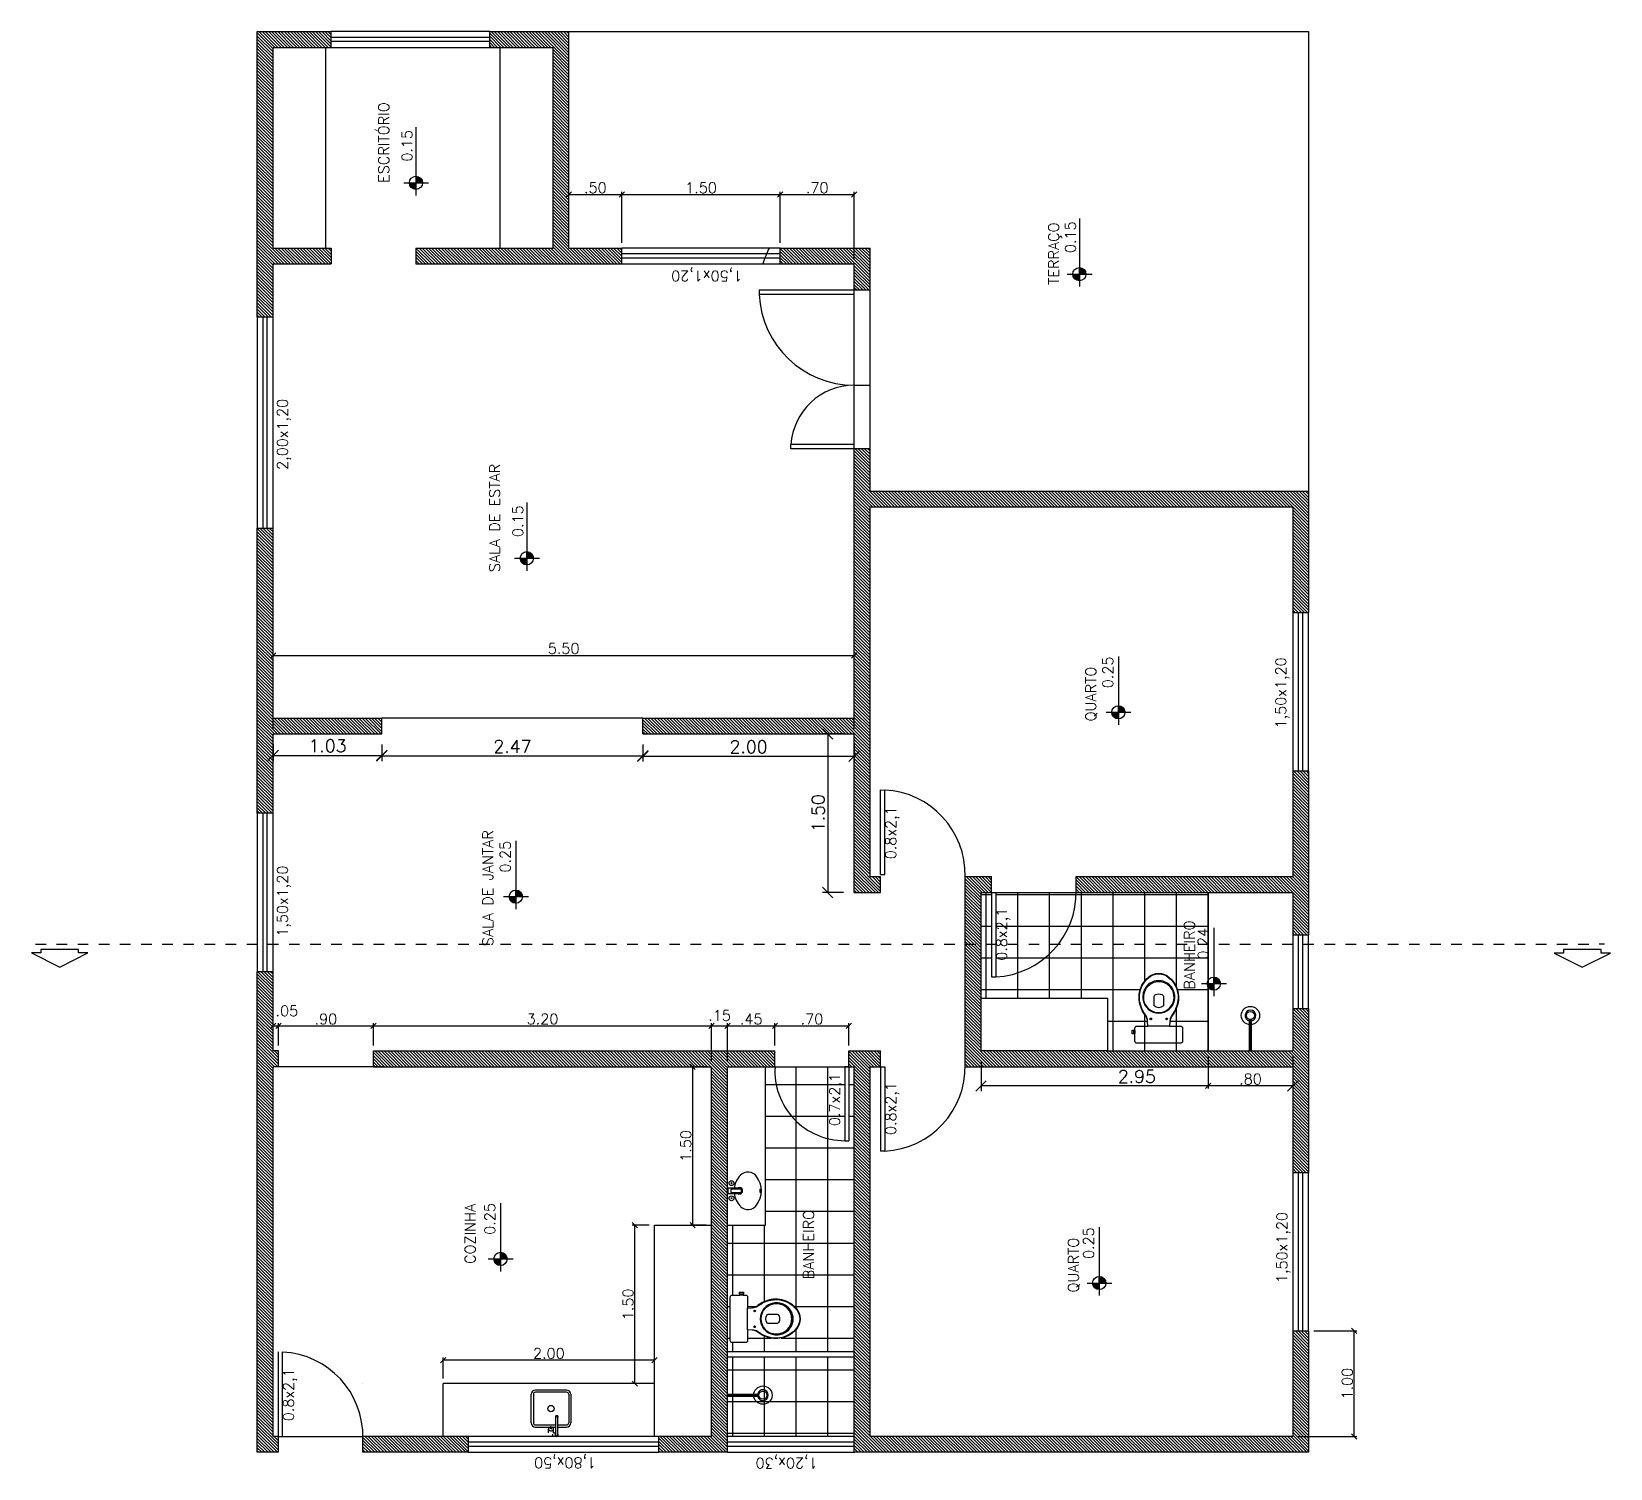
# Model space of a CAD drawing. Header units: metres. Extents: x 433 to 682, y 535 to 584.
# Drawn here: x 483.07 to 498.02, y 536.84 to 550.44 of the extents above; entities that cross this region are included whole.
import ezdxf

# ---------------------------------------------------------------- set-up
doc = ezdxf.new("R2010")
doc.units = ezdxf.units.M
doc.linetypes.add('ACAD_ISO02W100', pattern=[15, 12, -3])
doc.linetypes.add('DIVIDE', pattern=[1.25, 0.5, -0.25, 0, -0.25, 0, -0.25])
for name, color, linetype in [('ARQ-COTAS', 30, 'Continuous'), ('ARQ-ESQ-01', 1, 'ACAD_ISO02W100'), ('ARQ-ESQ-02', 2, 'Continuous'), ('ARQ-LINHACORTE', 3, 'DIVIDE'), ('ARQ-NIVEL', 1, 'Continuous'), ('ARQ-PECAS_SANITARIAS', 7, 'Continuous'), ('ARQ-PISO', 8, 'Continuous'), ('ARQ-TEXTO2', 2, 'Continuous'), ('ARQ-TEXTO3', 3, 'Continuous'), ('ARQ_ALVENARIA', 4, 'Continuous')]:
    doc.layers.add(name, color=color, linetype=linetype)
doc.styles.add('ROMANS', font='romans.shx')
doc.dimstyles.new('1-100', dxfattribs={"dimtxt": 0.12, "dimasz": 0.1, "dimexe": 0.05, "dimexo": 0.1, "dimgap": 0.03, "dimtad": 1, "dimzin": 5, "dimdsep": 46, "dimtxsty": 'ROMANS', "dimblk": 'OBLIQUE', "dimcen": 0, "dimclrd": 256, "dimclre": 256, "dimclrt": 2, "dimadec": 0, "dimazin": 0, "dimtfac": 1, "dimtofl": 0, "dimtmove": 2, "dimatfit": 3, "dimfxl": 0.04, "dimtolj": 1, "dimtzin": 1, "dimarcsym": 0})
doc.dimstyles.new('1-50', dxfattribs={"dimscale": 0.5, "dimtxt": 0.2, "dimasz": 0.1, "dimexe": 0.05, "dimexo": 0.1, "dimgap": 0.03, "dimtad": 1, "dimzin": 5, "dimdsep": 46, "dimtxsty": 'ROMANS', "dimblk": 'OBLIQUE', "dimcen": 0, "dimclrd": 256, "dimclre": 256, "dimclrt": 2, "dimadec": 0, "dimazin": 0, "dimtfac": 1, "dimtofl": 0, "dimtmove": 2, "dimatfit": 3, "dimfxl": 0.04, "dimtolj": 1, "dimtzin": 1, "dimarcsym": 0})
pattern_1 = [(135, (1067.208458, 24.169106), (-0.0148492424, -0.0148492424), [])]
pattern_2 = [(90, (1067.20846, 24.1691), (-0.3, 9e-17), []), (180, (1067.20846, 24.1691), (-1e-16, -0.3), [])]

msp = doc.modelspace()

# ---------------------------------------------------------------- texts
at = {"layer": 'ARQ-NIVEL', "color": 2, "char_height": 0.1, "attachment_point": 9, "rotation": 90, "style": 'ROMANS'}
for s, insert in [('0.15', (486.676, 549.506)), ('0.15', (492.955, 548.641)), ('0.15', (487.725, 545.952)), ('0.25', (493.309, 544.521)), ('0.25', (487.606, 542.776)), ('0.24', (494.211, 541.952)), ('0.25', (487.46, 539.347)), ('0.25', (493.127, 539.118))]:
    msp.add_mtext(s, dxfattribs=dict(at, insert=insert))
at = {"layer": 'ARQ-TEXTO2', "char_height": 0.1, "width": 0.96563, "attachment_point": 7, "style": 'ROMANS'}
for s, insert, rotation in [('1,50x1,20', (489.8, 548.204), 180), ('2,00x1,20', (485.528, 546.288), 90), ('1,50x1,20', (494.977, 543.841), 90), ('1,50x1,20', (485.528, 541.869), 90), ('1,50x1,20', (494.987, 538.59), 90), ('1,80x,50', (488.417, 536.969), 180), ('1,20x,30', (490.513, 536.966), 180)]:
    msp.add_mtext(s, dxfattribs=dict(at, insert=insert, rotation=rotation))
at = {"layer": 'ARQ-TEXTO2', "char_height": 0.1, "rotation": 90, "style": 'ROMANS'}
for s, insert, attachment_point in [('0.8x2,1', (491.285, 542.602), 7), ('0.8x2,1', (492.335, 542.143), 9), ('0.7x2,1', (490.754, 540.578), 9), ('0.8x2,1', (491.285, 540.493), 9), ('0.8x2,1', (485.585, 537.282), 7)]:
    msp.add_mtext(s, dxfattribs=dict(at, insert=insert, attachment_point=attachment_point))
at = {"layer": 'ARQ-TEXTO3', "char_height": 0.1, "attachment_point": 5, "rotation": 90, "style": 'ROMANS'}
for s, insert in [('ESCRITÓRIO', (486.406, 549.387)), ('TERRAÇO', (492.761, 548.335)), ('SALA DE ESTAR', (487.456, 545.833)), ('QUARTO', (493.103, 544.166)), ('SALA DE JANTAR', (487.391, 542.329)), ('BANHEIRO', (494.031, 541.695)), ('COZINHA', (487.224, 539.056)), ('BANHEIRO', (490.427, 538.954)), ('QUARTO', (492.938, 538.76))]:
    msp.add_mtext(s, dxfattribs=dict(at, insert=insert))

# ---------------------------------------------------------------- blocks, each defined once
blk = doc.blocks.new('nivel planta')
at = {"layer": 'ARQ-NIVEL', "color": 1}
for p, q in [((0, 0), (-0.969, 0)), ((-0.884, 0.007), (-0.791, 0.007)), ((-0.883, 0.015), (-0.791, 0.015)), ((-0.882, 0.023), (-0.791, 0.023)), ((-0.88, 0.03), (-0.791, 0.03)), ((-0.876, 0.038), (-0.791, 0.038)), ((-0.873, 0.046), (-0.791, 0.046)), ((-0.868, 0.054), (-0.791, 0.054)), ((-0.861, 0.062), (-0.791, 0.062)), ((-0.854, 0.069), (-0.791, 0.069)), ((-0.844, 0.077), (-0.791, 0.077)), ((-0.83, 0.085), (-0.791, 0.085)), ((-0.791, 0.174), (-0.791, -0.179)), ((-0.791, -0.001), (-0.697, -0.001)), ((-0.791, -0.009), (-0.698, -0.009)), ((-0.791, -0.016), (-0.699, -0.016)), ((-0.791, -0.024), (-0.7, -0.024)), ((-0.791, -0.032), (-0.703, -0.032)), ((-0.791, -0.04), (-0.706, -0.04)), ((-0.791, -0.048), (-0.71, -0.048)), ((-0.791, -0.056), (-0.715, -0.056)), ((-0.791, -0.063), (-0.722, -0.063)), ((-0.791, -0.071), (-0.73, -0.071)), ((-0.791, -0.079), (-0.74, -0.079)), ((-0.791, -0.087), (-0.755, -0.087))]:
    blk.add_line(p, q, dxfattribs=at)
blk.add_circle((-0.791, 0), 0.0937, dxfattribs=at)
blk = doc.blocks.new('_Oblique')
at = {"color": 0, "linetype": 'ByBlock', "lineweight": -2}
blk.add_line((-0.5, -0.5), (0.5, 0.5), dxfattribs=at)
blk = doc.blocks.new('*D192')
at = {"layer": 'ARQ-COTAS', "lineweight": -2, "transparency": 16777216}
for p, q in [((485.359, 543.688), (485.359, 543.536)), ((486.389, 543.688), (486.389, 543.536)), ((485.359, 543.586), (486.389, 543.586))]:
    blk.add_line(p, q, dxfattribs=at)
at = {"layer": 'DEFPOINTS', "color": 0, "transparency": 16777216}
for p in [(485.359, 543.788), (486.389, 543.788), (486.389, 543.586)]:
    blk.add_point(p, dxfattribs=at)
at = {"layer": 'ARQ-COTAS', "lineweight": -2, "transparency": 16777216, "xscale": 0.1, "yscale": 0.1, "zscale": 0.1, "rotation": 180}
blk.add_blockref('_Oblique', (485.359, 543.586), dxfattribs=at)
at = {"layer": 'ARQ-COTAS', "lineweight": -2, "transparency": 16777216, "xscale": 0.1, "yscale": 0.1, "zscale": 0.1}
blk.add_blockref('_Oblique', (486.389, 543.586), dxfattribs=at)
at = {"layer": 'ARQ-COTAS', "color": 2, "transparency": 16777216, "insert": (485.874, 543.676), "char_height": 0.12, "attachment_point": 5, "style": 'ROMANS'}
blk.add_mtext('\\A1;1.03', dxfattribs=at)
blk = doc.blocks.new('*D193')
at = {"layer": 'ARQ-COTAS', "lineweight": -2, "transparency": 16777216}
for p, q in [((486.389, 543.688), (486.389, 543.531)), ((488.859, 543.688), (488.859, 543.531)), ((486.389, 543.581), (488.859, 543.581))]:
    blk.add_line(p, q, dxfattribs=at)
at = {"layer": 'DEFPOINTS', "color": 0, "transparency": 16777216}
for p in [(486.389, 543.788), (488.859, 543.788), (488.859, 543.581)]:
    blk.add_point(p, dxfattribs=at)
at = {"layer": 'ARQ-COTAS', "lineweight": -2, "transparency": 16777216, "xscale": 0.1, "yscale": 0.1, "zscale": 0.1, "rotation": 180}
blk.add_blockref('_Oblique', (486.389, 543.581), dxfattribs=at)
at = {"layer": 'ARQ-COTAS', "lineweight": -2, "transparency": 16777216, "xscale": 0.1, "yscale": 0.1, "zscale": 0.1}
blk.add_blockref('_Oblique', (488.859, 543.581), dxfattribs=at)
at = {"layer": 'ARQ-COTAS', "color": 2, "transparency": 16777216, "insert": (487.624, 543.671), "char_height": 0.12, "attachment_point": 5, "style": 'ROMANS'}
blk.add_mtext('\\A1;2.47', dxfattribs=at)
blk = doc.blocks.new('*D194')
at = {"layer": 'ARQ-COTAS', "lineweight": -2, "transparency": 16777216}
for p, q in [((488.859, 543.688), (488.859, 543.527)), ((490.859, 543.688), (490.859, 543.527)), ((488.859, 543.577), (490.859, 543.577))]:
    blk.add_line(p, q, dxfattribs=at)
at = {"layer": 'DEFPOINTS', "color": 0, "transparency": 16777216}
for p in [(488.859, 543.788), (490.859, 543.788), (490.859, 543.577)]:
    blk.add_point(p, dxfattribs=at)
at = {"layer": 'ARQ-COTAS', "lineweight": -2, "transparency": 16777216, "xscale": 0.1, "yscale": 0.1, "zscale": 0.1, "rotation": 180}
blk.add_blockref('_Oblique', (488.859, 543.577), dxfattribs=at)
at = {"layer": 'ARQ-COTAS', "lineweight": -2, "transparency": 16777216, "xscale": 0.1, "yscale": 0.1, "zscale": 0.1}
blk.add_blockref('_Oblique', (490.859, 543.577), dxfattribs=at)
at = {"layer": 'ARQ-COTAS', "color": 2, "transparency": 16777216, "insert": (489.859, 543.667), "char_height": 0.12, "attachment_point": 5, "style": 'ROMANS'}
blk.add_mtext('\\A1;2.00', dxfattribs=at)
blk = doc.blocks.new('*D195')
at = {"layer": 'ARQ-COTAS', "lineweight": -2, "transparency": 16777216}
for p, q in [((490.759, 543.788), (490.558, 543.788)), ((490.608, 543.788), (490.608, 542.288)), ((490.759, 542.288), (490.558, 542.288))]:
    blk.add_line(p, q, dxfattribs=at)
at = {"layer": 'DEFPOINTS', "color": 0, "transparency": 16777216}
for p in [(490.859, 543.788), (490.608, 542.288), (490.859, 542.288)]:
    blk.add_point(p, dxfattribs=at)
at = {"layer": 'ARQ-COTAS', "lineweight": -2, "transparency": 16777216, "xscale": 0.1, "yscale": 0.1, "zscale": 0.1}
for p, rotation in [((490.608, 543.788), 90), ((490.608, 542.288), 270)]:
    blk.add_blockref('_Oblique', p, dxfattribs=dict(at, rotation=rotation))
at = {"layer": 'ARQ-COTAS', "color": 2, "transparency": 16777216, "insert": (490.518, 543.038), "char_height": 0.12, "attachment_point": 5, "rotation": 90, "style": 'ROMANS'}
blk.add_mtext('\\A1;1.50', dxfattribs=at)
blk = doc.blocks.new('*D196')
at = {"layer": 'ARQ-PISO', "lineweight": -2, "transparency": 16777216}
for p, q in [((492.059, 540.688), (492.059, 540.406)), ((495.009, 540.688), (495.009, 540.406)), ((495.009, 540.456), (492.059, 540.456))]:
    blk.add_line(p, q, dxfattribs=at)
at = {"layer": 'DEFPOINTS', "color": 0, "transparency": 16777216}
for p in [(492.059, 540.788), (495.009, 540.788), (492.059, 540.456)]:
    blk.add_point(p, dxfattribs=at)
at = {"layer": 'ARQ-PISO', "lineweight": -2, "transparency": 16777216, "xscale": 0.1, "yscale": 0.1, "zscale": 0.1, "rotation": 180}
blk.add_blockref('_Oblique', (492.059, 540.456), dxfattribs=at)
at = {"layer": 'ARQ-PISO', "lineweight": -2, "transparency": 16777216, "xscale": 0.1, "yscale": 0.1, "zscale": 0.1}
blk.add_blockref('_Oblique', (495.009, 540.456), dxfattribs=at)
at = {"layer": 'ARQ-PISO', "color": 2, "transparency": 16777216, "insert": (493.534, 540.546), "char_height": 0.12, "attachment_point": 5, "style": 'ROMANS'}
blk.add_mtext('\\A1;2.95', dxfattribs=at)
blk = doc.blocks.new('*D197')
at = {"layer": 'ARQ-COTAS', "lineweight": -2, "transparency": 16777216}
for p, q in [((495.209, 538.138), (495.615, 538.138)), ((495.59, 537.138), (495.59, 538.138)), ((495.059, 537.138), (495.615, 537.138))]:
    blk.add_line(p, q, dxfattribs=at)
at = {"layer": 'DEFPOINTS', "color": 0, "transparency": 16777216}
for p in [(495.159, 538.138), (495.59, 538.138), (495.009, 537.138)]:
    blk.add_point(p, dxfattribs=at)
at = {"layer": 'ARQ-COTAS', "lineweight": -2, "transparency": 16777216, "xscale": 0.05, "yscale": 0.05, "zscale": 0.05}
for p, rotation in [((495.59, 538.138), 90), ((495.59, 537.138), 270)]:
    blk.add_blockref('_Oblique', p, dxfattribs=dict(at, rotation=rotation))
at = {"layer": 'ARQ-COTAS', "color": 2, "transparency": 16777216, "insert": (495.525, 537.638), "char_height": 0.1, "attachment_point": 5, "rotation": 90, "style": 'ROMANS'}
blk.add_mtext('\\A1;1.00', dxfattribs=at)
blk = doc.blocks.new('*D198')
at = {"layer": 'ARQ-COTAS', "lineweight": -2, "transparency": 16777216}
for p, q in [((488.159, 548.438), (488.159, 548.919)), ((488.159, 548.894), (488.659, 548.894)), ((488.659, 548.438), (488.659, 548.919))]:
    blk.add_line(p, q, dxfattribs=at)
at = {"layer": 'DEFPOINTS', "color": 0, "transparency": 16777216}
for p in [(488.659, 548.894), (488.159, 548.388), (488.659, 548.388)]:
    blk.add_point(p, dxfattribs=at)
at = {"layer": 'ARQ-COTAS', "lineweight": -2, "transparency": 16777216, "xscale": 0.05, "yscale": 0.05, "zscale": 0.05, "rotation": 180}
blk.add_blockref('_Oblique', (488.159, 548.894), dxfattribs=at)
at = {"layer": 'ARQ-COTAS', "lineweight": -2, "transparency": 16777216, "xscale": 0.05, "yscale": 0.05, "zscale": 0.05}
blk.add_blockref('_Oblique', (488.659, 548.894), dxfattribs=at)
at = {"layer": 'ARQ-COTAS', "color": 2, "transparency": 16777216, "insert": (488.409, 548.959), "char_height": 0.1, "attachment_point": 5, "style": 'ROMANS'}
blk.add_mtext('\\A1;.50', dxfattribs=at)
blk = doc.blocks.new('*D199')
at = {"layer": 'ARQ-COTAS', "lineweight": -2, "transparency": 16777216}
for p, q in [((488.659, 548.438), (488.659, 548.919)), ((488.659, 548.894), (490.159, 548.894)), ((490.159, 548.438), (490.159, 548.919))]:
    blk.add_line(p, q, dxfattribs=at)
at = {"layer": 'DEFPOINTS', "color": 0, "transparency": 16777216}
for p in [(490.159, 548.894), (488.659, 548.388), (490.159, 548.388)]:
    blk.add_point(p, dxfattribs=at)
at = {"layer": 'ARQ-COTAS', "lineweight": -2, "transparency": 16777216, "xscale": 0.05, "yscale": 0.05, "zscale": 0.05, "rotation": 180}
blk.add_blockref('_Oblique', (488.659, 548.894), dxfattribs=at)
at = {"layer": 'ARQ-COTAS', "lineweight": -2, "transparency": 16777216, "xscale": 0.05, "yscale": 0.05, "zscale": 0.05}
blk.add_blockref('_Oblique', (490.159, 548.894), dxfattribs=at)
at = {"layer": 'ARQ-COTAS', "color": 2, "transparency": 16777216, "insert": (489.409, 548.959), "char_height": 0.1, "attachment_point": 5, "style": 'ROMANS'}
blk.add_mtext('\\A1;1.50', dxfattribs=at)
blk = doc.blocks.new('*D200')
at = {"layer": 'ARQ-COTAS', "lineweight": -2, "transparency": 16777216}
for p, q in [((490.159, 548.438), (490.159, 548.919)), ((490.159, 548.894), (490.859, 548.894)), ((490.859, 548.288), (490.859, 548.919))]:
    blk.add_line(p, q, dxfattribs=at)
at = {"layer": 'DEFPOINTS', "color": 0, "transparency": 16777216}
for p in [(490.859, 548.894), (490.159, 548.388), (490.859, 548.238)]:
    blk.add_point(p, dxfattribs=at)
at = {"layer": 'ARQ-COTAS', "lineweight": -2, "transparency": 16777216, "xscale": 0.05, "yscale": 0.05, "zscale": 0.05, "rotation": 180}
blk.add_blockref('_Oblique', (490.159, 548.894), dxfattribs=at)
at = {"layer": 'ARQ-COTAS', "lineweight": -2, "transparency": 16777216, "xscale": 0.05, "yscale": 0.05, "zscale": 0.05}
blk.add_blockref('_Oblique', (490.859, 548.894), dxfattribs=at)
at = {"layer": 'ARQ-COTAS', "color": 2, "transparency": 16777216, "insert": (490.509, 548.959), "char_height": 0.1, "attachment_point": 5, "style": 'ROMANS'}
blk.add_mtext('\\A1;.70', dxfattribs=at)
blk = doc.blocks.new('*D201')
at = {"layer": 'ARQ-COTAS', "lineweight": -2, "transparency": 16777216}
for p, q in [((485.359, 540.838), (485.359, 541.05)), ((485.359, 541.025), (485.409, 541.025)), ((485.409, 540.838), (485.409, 541.05))]:
    blk.add_line(p, q, dxfattribs=at)
at = {"layer": 'DEFPOINTS', "color": 0, "transparency": 16777216}
for p in [(485.409, 541.025), (485.359, 540.788), (485.409, 540.788)]:
    blk.add_point(p, dxfattribs=at)
at = {"layer": 'ARQ-COTAS', "lineweight": -2, "transparency": 16777216, "xscale": 0.05, "yscale": 0.05, "zscale": 0.05, "rotation": 180}
blk.add_blockref('_Oblique', (485.359, 541.025), dxfattribs=at)
at = {"layer": 'ARQ-COTAS', "lineweight": -2, "transparency": 16777216, "xscale": 0.05, "yscale": 0.05, "zscale": 0.05}
blk.add_blockref('_Oblique', (485.409, 541.025), dxfattribs=at)
at = {"layer": 'ARQ-COTAS', "color": 2, "transparency": 16777216, "insert": (485.489, 541.167), "char_height": 0.1, "attachment_point": 5, "style": 'ROMANS'}
blk.add_mtext('\\A1;.05', dxfattribs=at)
blk = doc.blocks.new('*D202')
at = {"layer": 'ARQ-COTAS', "lineweight": -2, "transparency": 16777216}
for p, q in [((485.409, 540.838), (485.409, 541.05)), ((485.409, 541.025), (486.309, 541.025)), ((486.309, 540.838), (486.309, 541.05))]:
    blk.add_line(p, q, dxfattribs=at)
at = {"layer": 'DEFPOINTS', "color": 0, "transparency": 16777216}
for p in [(486.309, 541.025), (485.409, 540.788), (486.309, 540.788)]:
    blk.add_point(p, dxfattribs=at)
at = {"layer": 'ARQ-COTAS', "lineweight": -2, "transparency": 16777216, "xscale": 0.05, "yscale": 0.05, "zscale": 0.05, "rotation": 180}
blk.add_blockref('_Oblique', (485.409, 541.025), dxfattribs=at)
at = {"layer": 'ARQ-COTAS', "lineweight": -2, "transparency": 16777216, "xscale": 0.05, "yscale": 0.05, "zscale": 0.05}
blk.add_blockref('_Oblique', (486.309, 541.025), dxfattribs=at)
at = {"layer": 'ARQ-COTAS', "color": 2, "transparency": 16777216, "insert": (485.859, 541.09), "char_height": 0.1, "attachment_point": 5, "style": 'ROMANS'}
blk.add_mtext('\\A1;.90', dxfattribs=at)
blk = doc.blocks.new('*D203')
at = {"layer": 'ARQ-COTAS', "lineweight": -2, "transparency": 16777216}
for p, q in [((486.309, 540.838), (486.309, 541.05)), ((486.309, 541.025), (489.509, 541.025)), ((489.509, 540.688), (489.509, 541.05))]:
    blk.add_line(p, q, dxfattribs=at)
at = {"layer": 'DEFPOINTS', "color": 0, "transparency": 16777216}
for p in [(489.509, 541.025), (486.309, 540.788), (489.509, 540.638)]:
    blk.add_point(p, dxfattribs=at)
at = {"layer": 'ARQ-COTAS', "lineweight": -2, "transparency": 16777216, "xscale": 0.05, "yscale": 0.05, "zscale": 0.05, "rotation": 180}
blk.add_blockref('_Oblique', (486.309, 541.025), dxfattribs=at)
at = {"layer": 'ARQ-COTAS', "lineweight": -2, "transparency": 16777216, "xscale": 0.05, "yscale": 0.05, "zscale": 0.05}
blk.add_blockref('_Oblique', (489.509, 541.025), dxfattribs=at)
at = {"layer": 'ARQ-COTAS', "color": 2, "transparency": 16777216, "insert": (487.909, 541.09), "char_height": 0.1, "attachment_point": 5, "style": 'ROMANS'}
blk.add_mtext('\\A1;3.20', dxfattribs=at)
blk = doc.blocks.new('*D204')
at = {"layer": 'ARQ-COTAS', "lineweight": -2, "transparency": 16777216}
for p, q in [((489.509, 540.688), (489.509, 541.05)), ((489.509, 541.025), (489.659, 541.025)), ((489.659, 540.688), (489.659, 541.05))]:
    blk.add_line(p, q, dxfattribs=at)
at = {"layer": 'DEFPOINTS', "color": 0, "transparency": 16777216}
for p in [(489.659, 541.025), (489.509, 540.638), (489.659, 540.638)]:
    blk.add_point(p, dxfattribs=at)
at = {"layer": 'ARQ-COTAS', "lineweight": -2, "transparency": 16777216, "xscale": 0.05, "yscale": 0.05, "zscale": 0.05, "rotation": 180}
blk.add_blockref('_Oblique', (489.509, 541.025), dxfattribs=at)
at = {"layer": 'ARQ-COTAS', "lineweight": -2, "transparency": 16777216, "xscale": 0.05, "yscale": 0.05, "zscale": 0.05}
blk.add_blockref('_Oblique', (489.659, 541.025), dxfattribs=at)
at = {"layer": 'ARQ-COTAS', "color": 2, "transparency": 16777216, "insert": (489.584, 541.123), "char_height": 0.1, "attachment_point": 5, "style": 'ROMANS'}
blk.add_mtext('\\A1;.15', dxfattribs=at)
blk = doc.blocks.new('*D205')
at = {"layer": 'ARQ-COTAS', "lineweight": -2, "transparency": 16777216}
for p, q in [((489.659, 540.688), (489.659, 541.05)), ((489.659, 541.025), (490.109, 541.025)), ((490.109, 540.838), (490.109, 541.05))]:
    blk.add_line(p, q, dxfattribs=at)
at = {"layer": 'DEFPOINTS', "color": 0, "transparency": 16777216}
for p in [(490.109, 541.025), (490.109, 540.788), (489.659, 540.638)]:
    blk.add_point(p, dxfattribs=at)
at = {"layer": 'ARQ-COTAS', "lineweight": -2, "transparency": 16777216, "xscale": 0.05, "yscale": 0.05, "zscale": 0.05, "rotation": 180}
blk.add_blockref('_Oblique', (489.659, 541.025), dxfattribs=at)
at = {"layer": 'ARQ-COTAS', "lineweight": -2, "transparency": 16777216, "xscale": 0.05, "yscale": 0.05, "zscale": 0.05}
blk.add_blockref('_Oblique', (490.109, 541.025), dxfattribs=at)
at = {"layer": 'ARQ-COTAS', "color": 2, "transparency": 16777216, "insert": (489.884, 541.09), "char_height": 0.1, "attachment_point": 5, "style": 'ROMANS'}
blk.add_mtext('\\A1;.45', dxfattribs=at)
blk = doc.blocks.new('*D206')
at = {"layer": 'ARQ-COTAS', "lineweight": -2, "transparency": 16777216}
for p, q in [((490.109, 540.838), (490.109, 541.05)), ((490.109, 541.025), (490.809, 541.025)), ((490.809, 540.838), (490.809, 541.05))]:
    blk.add_line(p, q, dxfattribs=at)
at = {"layer": 'DEFPOINTS', "color": 0, "transparency": 16777216}
for p in [(490.809, 541.025), (490.109, 540.788), (490.809, 540.788)]:
    blk.add_point(p, dxfattribs=at)
at = {"layer": 'ARQ-COTAS', "lineweight": -2, "transparency": 16777216, "xscale": 0.05, "yscale": 0.05, "zscale": 0.05, "rotation": 180}
blk.add_blockref('_Oblique', (490.109, 541.025), dxfattribs=at)
at = {"layer": 'ARQ-COTAS', "lineweight": -2, "transparency": 16777216, "xscale": 0.05, "yscale": 0.05, "zscale": 0.05}
blk.add_blockref('_Oblique', (490.809, 541.025), dxfattribs=at)
at = {"layer": 'ARQ-COTAS', "color": 2, "transparency": 16777216, "insert": (490.459, 541.09), "char_height": 0.1, "attachment_point": 5, "style": 'ROMANS'}
blk.add_mtext('\\A1;.70', dxfattribs=at)
blk = doc.blocks.new('*D207')
at = {"layer": 'ARQ-COTAS', "lineweight": -2, "transparency": 16777216}
for p, q in [((485.359, 543.838), (485.359, 544.557)), ((485.359, 544.532), (490.859, 544.532)), ((490.859, 543.838), (490.859, 544.557))]:
    blk.add_line(p, q, dxfattribs=at)
at = {"layer": 'DEFPOINTS', "color": 0, "transparency": 16777216}
for p in [(490.859, 544.532), (485.359, 543.788), (490.859, 543.788)]:
    blk.add_point(p, dxfattribs=at)
at = {"layer": 'ARQ-COTAS', "lineweight": -2, "transparency": 16777216, "xscale": 0.05, "yscale": 0.05, "zscale": 0.05, "rotation": 180}
blk.add_blockref('_Oblique', (485.359, 544.532), dxfattribs=at)
at = {"layer": 'ARQ-COTAS', "lineweight": -2, "transparency": 16777216, "xscale": 0.05, "yscale": 0.05, "zscale": 0.05}
blk.add_blockref('_Oblique', (490.859, 544.532), dxfattribs=at)
at = {"layer": 'ARQ-COTAS', "color": 2, "transparency": 16777216, "insert": (488.109, 544.597), "char_height": 0.1, "attachment_point": 5, "style": 'ROMANS'}
blk.add_mtext('\\A1;5.50', dxfattribs=at)
blk = doc.blocks.new('*D208')
at = {"layer": 'ARQ-COTAS', "lineweight": -2, "transparency": 16777216}
for p, q in [((494.209, 540.738), (494.209, 540.431)), ((495.009, 540.738), (495.009, 540.431)), ((495.009, 540.456), (494.209, 540.456))]:
    blk.add_line(p, q, dxfattribs=at)
at = {"layer": 'DEFPOINTS', "color": 0, "transparency": 16777216}
for p in [(494.209, 540.788), (495.009, 540.788), (494.209, 540.456)]:
    blk.add_point(p, dxfattribs=at)
at = {"layer": 'ARQ-COTAS', "lineweight": -2, "transparency": 16777216, "xscale": 0.05, "yscale": 0.05, "zscale": 0.05, "rotation": 180}
blk.add_blockref('_Oblique', (494.209, 540.456), dxfattribs=at)
at = {"layer": 'ARQ-COTAS', "lineweight": -2, "transparency": 16777216, "xscale": 0.05, "yscale": 0.05, "zscale": 0.05}
blk.add_blockref('_Oblique', (495.009, 540.456), dxfattribs=at)
at = {"layer": 'ARQ-COTAS', "color": 2, "transparency": 16777216, "insert": (494.609, 540.521), "char_height": 0.1, "attachment_point": 5, "style": 'ROMANS'}
blk.add_mtext('\\A1;.80', dxfattribs=at)
blk = doc.blocks.new('*D209')
at = {"layer": 'ARQ-COTAS', "lineweight": -2, "transparency": 16777216}
for p, q in [((489.459, 540.638), (489.305, 540.638)), ((489.33, 539.138), (489.33, 540.638)), ((489.459, 539.138), (489.305, 539.138))]:
    blk.add_line(p, q, dxfattribs=at)
at = {"layer": 'DEFPOINTS', "color": 0, "transparency": 16777216}
for p in [(489.33, 540.638), (489.509, 540.638), (489.509, 539.138)]:
    blk.add_point(p, dxfattribs=at)
at = {"layer": 'ARQ-COTAS', "lineweight": -2, "transparency": 16777216, "xscale": 0.05, "yscale": 0.05, "zscale": 0.05}
for p, rotation in [((489.33, 540.638), 90), ((489.33, 539.138), 270)]:
    blk.add_blockref('_Oblique', p, dxfattribs=dict(at, rotation=rotation))
at = {"layer": 'ARQ-COTAS', "color": 2, "transparency": 16777216, "insert": (489.265, 539.888), "char_height": 0.1, "attachment_point": 5, "rotation": 90, "style": 'ROMANS'}
blk.add_mtext('\\A1;1.50', dxfattribs=at)
blk = doc.blocks.new('*D210')
at = {"layer": 'ARQ-COTAS', "lineweight": -2, "transparency": 16777216}
for p, q in [((486.969, 537.688), (486.969, 537.885)), ((488.969, 537.86), (486.969, 537.86)), ((488.969, 537.688), (488.969, 537.885))]:
    blk.add_line(p, q, dxfattribs=at)
at = {"layer": 'DEFPOINTS', "color": 0, "transparency": 16777216}
for p in [(486.969, 537.86), (486.969, 537.638), (488.969, 537.638)]:
    blk.add_point(p, dxfattribs=at)
at = {"layer": 'ARQ-COTAS', "lineweight": -2, "transparency": 16777216, "xscale": 0.05, "yscale": 0.05, "zscale": 0.05, "rotation": 180}
blk.add_blockref('_Oblique', (486.969, 537.86), dxfattribs=at)
at = {"layer": 'ARQ-COTAS', "lineweight": -2, "transparency": 16777216, "xscale": 0.05, "yscale": 0.05, "zscale": 0.05}
blk.add_blockref('_Oblique', (488.969, 537.86), dxfattribs=at)
at = {"layer": 'ARQ-COTAS', "color": 2, "transparency": 16777216, "insert": (487.969, 537.925), "char_height": 0.1, "attachment_point": 5, "style": 'ROMANS'}
blk.add_mtext('\\A1;2.00', dxfattribs=at)
blk = doc.blocks.new('*D211')
at = {"layer": 'ARQ-COTAS', "lineweight": -2, "transparency": 16777216}
for p, q in [((488.919, 539.138), (488.758, 539.138)), ((488.783, 537.638), (488.783, 539.138)), ((488.919, 537.638), (488.758, 537.638))]:
    blk.add_line(p, q, dxfattribs=at)
at = {"layer": 'DEFPOINTS', "color": 0, "transparency": 16777216}
for p in [(488.783, 539.138), (488.969, 539.138), (488.969, 537.638)]:
    blk.add_point(p, dxfattribs=at)
at = {"layer": 'ARQ-COTAS', "lineweight": -2, "transparency": 16777216, "xscale": 0.05, "yscale": 0.05, "zscale": 0.05}
for p, rotation in [((488.783, 539.138), 90), ((488.783, 537.638), 270)]:
    blk.add_blockref('_Oblique', p, dxfattribs=dict(at, rotation=rotation))
at = {"layer": 'ARQ-COTAS', "color": 2, "transparency": 16777216, "insert": (488.718, 538.388), "char_height": 0.1, "attachment_point": 5, "rotation": 90, "style": 'ROMANS'}
blk.add_mtext('\\A1;1.50', dxfattribs=at)

# ---------------------------------------------------------------- dimensions: what is measured, and where the dimension line sits
at = {"layer": 'ARQ-COTAS'}
for base, p1, p2, angle, dimstyle, picture, middle in [((488.659, 548.894), (488.159, 548.388), (488.659, 548.388), 180, '1-50', '*D198', (488.409, 548.959)), ((490.159, 548.894), (488.659, 548.388), (490.159, 548.388), 180, '1-50', '*D199', (489.409, 548.959)), ((490.859, 548.894), (490.159, 548.388), (490.859, 548.238), 180, '1-50', '*D200', (490.509, 548.959)), ((490.859, 544.532), (485.359, 543.788), (490.859, 543.788), 180, '1-50', '*D207', (488.109, 544.597)), ((486.389, 543.586), (485.359, 543.788), (486.389, 543.788), 180, '1-100', '*D192', (485.874, 543.676)), ((488.859, 543.581), (486.389, 543.788), (488.859, 543.788), 180, '1-100', '*D193', (487.624, 543.671)), ((490.859, 543.577), (488.859, 543.788), (490.859, 543.788), 180, '1-100', '*D194', (489.859, 543.667)), ((490.608, 542.288), (490.859, 543.788), (490.859, 542.288), 90, '1-100', '*D195', (490.518, 543.038)), ((486.309, 541.025), (485.409, 540.788), (486.309, 540.788), 180, '1-50', '*D202', (485.859, 541.09)), ((489.509, 541.025), (486.309, 540.788), (489.509, 540.638), 180, '1-50', '*D203', (487.909, 541.09)), ((489.659, 541.025), (489.509, 540.638), (489.659, 540.638), 180, '1-50', '*D204', (489.584, 541.123)), ((490.109, 541.025), (489.659, 540.638), (490.109, 540.788), 180, '1-50', '*D205', (489.884, 541.09)), ((490.809, 541.025), (490.109, 540.788), (490.809, 540.788), 180, '1-50', '*D206', (490.459, 541.09)), ((494.209, 540.456), (495.009, 540.788), (494.209, 540.788), 180, '1-50', '*D208', (494.609, 540.521)), ((489.33, 540.638), (489.509, 539.138), (489.509, 540.638), 90, '1-50', '*D209', (489.265, 539.888)), ((488.783, 539.138), (488.969, 537.638), (488.969, 539.138), 90, '1-50', '*D211', (488.718, 538.388)), ((495.59, 538.138), (495.009, 537.138), (495.159, 538.138), 90, '1-50', '*D197', (495.525, 537.638)), ((486.969, 537.86), (488.969, 537.638), (486.969, 537.638), 180, '1-50', '*D210', (487.969, 537.925))]:
    dim = msp.add_linear_dim(base=base, p1=p1, p2=p2, angle=angle, dimstyle=dimstyle, dxfattribs=at)
    dim.commit()
    dim.dimension.update_dxf_attribs({"geometry": picture, "text_midpoint": middle})
dim = msp.add_linear_dim(base=(485.409, 541.025), p1=(485.359, 540.788), p2=(485.409, 540.788), angle=180, dimstyle='1-50', dxfattribs=at)
dim.commit()
dim.dimension.update_dxf_attribs({"geometry": '*D201', "text_midpoint": (485.489, 541.167), "dimtype": 160})
at = {"layer": 'ARQ-PISO'}
dim = msp.add_linear_dim(base=(492.059, 540.456), p1=(495.009, 540.788), p2=(492.059, 540.788), angle=180, dimstyle='1-100', dxfattribs=at)
dim.commit()
dim.dimension.update_dxf_attribs({"geometry": '*D196', "text_midpoint": (493.534, 540.546)})

# ---------------------------------------------------------------- hatches: boundary and pattern name
at = {"layer": 'ARQ-PISO'}
h = msp.add_hatch(dxfattribs=at)
h.set_pattern_fill('_USER', color=256, scale=0.021, angle=495, pattern_type=0)
h.set_pattern_definition(pattern_1)
h.paths.add_polyline_path([(485.359, 545.738), (485.209, 545.738), (485.209, 543.038), (485.359, 543.038), (485.359, 543.788), (486.389, 543.788), (486.389, 543.938), (485.359, 543.938)])
h.paths.add_polyline_path([(485.909, 548.238), (485.909, 548.388), (485.359, 548.388), (485.359, 550.288), (485.909, 550.288), (485.909, 550.438), (485.209, 550.438), (485.209, 547.738), (485.359, 547.738), (485.359, 548.238)])
h.paths.add_polyline_path([(488.659, 548.238), (488.659, 548.388), (488.159, 548.388), (488.159, 550.438), (487.409, 550.438), (487.409, 550.288), (488.009, 550.288), (488.009, 548.388), (486.709, 548.388), (486.709, 548.238)])
h.paths.add_polyline_path([(495.009, 540.638), (495.009, 539.638), (495.159, 539.638), (495.159, 541.188), (495.009, 541.188), (495.009, 540.788), (493.259, 540.788), (492.059, 540.788), (492.059, 542.288), (492.159, 542.288), (492.159, 542.438), (491.909, 542.438), (491.909, 540.788), (491.909, 540.658, -0.006249), (491.909, 540.638)])
h.paths.add_polyline_path([(491.009, 537.138), (491.009, 540.638), (491.109, 540.638), (491.109, 540.788), (490.809, 540.788), (490.809, 540.638), (490.859, 540.638), (490.859, 536.988), (495.159, 536.988), (495.159, 538.138), (495.009, 538.138), (495.009, 537.138)])
h.paths.add_polyline_path([(495.159, 543.438), (495.009, 543.438), (495.009, 542.438), (492.959, 542.438), (492.959, 542.308, -0.006249), (492.959, 542.288), (495.009, 542.288), (495.009, 541.888), (495.159, 541.888)])
h.paths.add_polyline_path([(489.509, 540.638), (489.509, 539.138), (489.509, 537.138), (489.009, 537.138), (489.009, 536.988), (489.659, 536.988), (489.659, 536.988), (489.659, 540.638), (490.109, 540.638), (490.109, 540.788), (486.309, 540.788), (486.309, 540.638)])
h = msp.add_hatch(dxfattribs=at)
h.set_pattern_fill('_USER', color=256, scale=0.021, angle=495, pattern_type=0)
h.set_pattern_definition(pattern_1)
h.paths.add_polyline_path([(490.159, 548.388), (490.159, 548.238), (490.859, 548.238), (490.859, 547.988), (490.859, 547.988), (491.009, 547.988), (491.009, 548.388)], flags=17)
h.paths.add_polyline_path([(490.159, 548.388), (490.159, 548.238), (490.859, 548.238), (490.859, 547.988), (491.009, 547.988), (491.009, 548.388)], flags=17)
h.paths.add_polyline_path([(491.009, 546.088), (491.009, 546.488), (490.859, 546.488), (490.859, 543.938), (488.859, 543.938), (488.859, 543.788), (490.859, 543.788), (490.859, 542.288), (491.109, 542.288), (491.109, 542.438), (491.009, 542.438), (491.009, 545.938), (495.009, 545.938), (495.009, 544.938), (495.159, 544.938), (495.159, 544.938), (495.159, 546.088)])
h = msp.add_hatch(dxfattribs=at)
h.set_pattern_fill('_USER', color=256, scale=0.021, angle=495, pattern_type=0)
h.set_pattern_definition(pattern_1)
h.paths.add_polyline_path([(490.159, 548.388), (490.159, 548.238), (490.859, 548.238), (490.859, 547.988), (490.859, 547.988), (491.009, 547.988), (491.009, 548.388)])
h = msp.add_hatch(dxfattribs=at)
h.set_pattern_fill('_USER', color=256, scale=0.3, angle=450, double=1, pattern_type=0)
h.set_pattern_definition(pattern_2)
h.paths.add_polyline_path([(492.199, 541.488), (492.159, 541.488), (492.159, 542.288), (492.059, 542.288), (492.059, 541.288), (493.259, 541.288), (493.259, 540.788), (494.209, 540.788), (494.209, 542.288), (492.959, 542.288, -0.399642)])
h.paths.add_polyline_path([(493.874, 541.14, 0.047135), (493.901, 541.189, 0.059205), (493.924, 541.249, 0.08648), (493.926, 541.329, 0.085166), (493.9, 541.409, 0.102082), (493.835, 541.483, 0.172526), (493.741, 541.517, 0.167462), (493.65, 541.485, 0.077222), (493.599, 541.429, 0.062615), (493.569, 541.374, 0.088826), (493.56, 541.269, 0.075808), (493.581, 541.189, 0.052223), (493.604, 541.138, -0.188702), (493.634, 541.083), (493.638, 541.023), (493.741, 541.023), (493.844, 541.023), (493.849, 541.096, -0.019851), (493.861, 541.119, 0.137729), (493.847, 541.075, -0.071516), (493.859, 541.116, -0.021768)], flags=16)
h.paths.add_polyline_path([(493.66, 541.429, -0.150886), (493.741, 541.452, -0.150886), (493.822, 541.429, -0.13332), (493.871, 541.379, -0.096291), (493.891, 541.329, -0.1), (493.891, 541.269, -0.168724), (493.841, 541.19, -0.186957), (493.741, 541.15, -0.186957), (493.641, 541.19, -0.162455), (493.598, 541.269, -0.100597), (493.592, 541.329, -0.239849)], flags=0)
h.paths.add_polyline_path([(493.767, 541.322, -0.319808), (493.786, 541.299), (493.786, 541.214, -0.393258), (493.697, 541.214), (493.697, 541.313, -0.242158)], flags=0)
h.paths.add_polyline_path([(492.199, 541.488, 0.399642), (492.959, 542.288), (492.199, 542.288)], flags=17)
h.paths.add_polyline_path([(493.321, 540.456), (493.747, 540.456), (493.747, 540.636), (493.321, 540.636)], flags=9)
h.paths.add_polyline_path([(494.106, 541.322), (494.106, 542.067), (493.956, 542.067), (493.956, 541.322)], flags=24)
h.paths.add_polyline_path([(492.36, 541.618), (492.36, 542.168), (492.191, 542.168), (492.191, 541.618)], flags=25)
h = msp.add_hatch(dxfattribs=at)
h.set_pattern_fill('_USER', color=256, scale=0.021, angle=495, pattern_type=0)
h.set_pattern_definition(pattern_1)
h.paths.add_polyline_path([(486.209, 537.138, -0.006249), (486.209, 537.118), (486.209, 536.988), (487.209, 536.988), (487.209, 537.138)])
h.paths.add_polyline_path([(485.209, 541.538), (485.209, 536.988), (485.409, 536.988), (485.409, 537.138), (485.359, 537.138), (485.359, 540.638), (485.409, 540.638), (485.409, 540.788), (485.359, 540.788), (485.359, 541.538)])
h = msp.add_hatch(dxfattribs=at)
h.set_pattern_fill('_USER', color=256, scale=0.3, angle=450, double=1, pattern_type=0)
h.set_pattern_definition(pattern_2)
h.paths.add_polyline_path([(490.109, 540.638), (490.019, 540.638), (490.019, 539.138), (489.659, 539.138), (489.659, 537.938), (490.859, 537.938), (490.859, 540.638), (490.809, 540.638), (490.809, 539.938), (490.769, 539.938, -0.432307)])
h.paths.add_polyline_path([(490.347, 538.251, -0.182004), (490.309, 538.151, -0.098298), (490.234, 538.092, -0.085166), (490.154, 538.067, -0.08648), (490.074, 538.069, -0.067868), (490.004, 538.091, -0.06199), (489.947, 538.125, 0.060779), (489.914, 538.141, 0.023796), (489.894, 538.145), (489.849, 538.149), (489.849, 538.045, -0.430132), (489.83, 538.026), (489.807, 538.026), (489.777, 538.026), (489.704, 538.026, -0.414559), (489.686, 538.044), (489.686, 538.251), (489.686, 538.458, -0.413869), (489.704, 538.476), (489.777, 538.476), (489.777, 538.488), (489.774, 538.488), (489.774, 538.504), (489.792, 538.504), (489.81, 538.504), (489.81, 538.488), (489.807, 538.488), (489.807, 538.476), (489.83, 538.476, -0.424217), (489.849, 538.458), (489.849, 538.354), (489.894, 538.357, 0.023796), (489.914, 538.362, 0.060779), (489.947, 538.378, -0.06199), (490.004, 538.412, -0.067868), (490.074, 538.434, -0.08648), (490.154, 538.436, -0.085166), (490.234, 538.41, -0.098298), (490.309, 538.351, -0.182004)], flags=16)
h.paths.add_polyline_path([(490.278, 538.251, -0.150886), (490.254, 538.17, -0.13332), (490.204, 538.121, -0.096291), (490.154, 538.102, -0.1), (490.094, 538.102, -0.167158), (490.009, 538.151, -0.18052), (489.972, 538.251, -0.18052), (490.009, 538.351, -0.167158), (490.094, 538.401, -0.1), (490.154, 538.401, -0.096291), (490.204, 538.381, -0.13332), (490.254, 538.332, -0.150886)], flags=0)
h.paths.add_polyline_path([(490.268, 538.251, -0.104122), (490.254, 538.191, -0.171119), (490.184, 538.12, -0.149476), (490.094, 538.108, -0.162455), (490.015, 538.151, -0.186957), (489.976, 538.251, -0.186957), (490.015, 538.351, -0.162455), (490.094, 538.394, -0.149476), (490.184, 538.383, -0.171119), (490.254, 538.312, -0.104122)], flags=0)
h.paths.add_polyline_path([(490.148, 538.225, -0.319808), (490.124, 538.207), (490.039, 538.207, -0.393258), (490.039, 538.296), (490.122, 538.296, -0.343295), (490.148, 538.278, -0.173308)], flags=0)
h.paths.add_polyline_path([(489.916, 538.319, -1), (489.916, 538.334, -1)], flags=0)
h.paths.add_polyline_path([(489.916, 538.169, -1), (489.916, 538.184, -1)], flags=0)
h.paths.add_polyline_path([(490.109, 540.638, 0.432307), (490.769, 539.938), (490.769, 540.638)], flags=17)
h.paths.add_polyline_path([(490.502, 538.582), (490.502, 539.327), (490.352, 539.327), (490.352, 538.582)], flags=24)
h = msp.add_hatch(dxfattribs=at)
h.set_pattern_fill('_USER', color=256, scale=0.3, angle=450, double=1, pattern_type=0)
h.set_pattern_definition(pattern_2)
h.paths.add_polyline_path([(489.659, 537.888), (489.659, 537.138), (490.859, 537.138), (490.859, 537.888)])

# ---------------------------------------------------------------- linework, layer by layer
for p, q in [((489.791, 539.487), (489.664, 539.487)), ((489.664, 539.487), (489.664, 539.439)), ((489.664, 539.439), (489.791, 539.439)), ((489.692, 539.447), (489.791, 539.447)), ((489.791, 539.441), (489.791, 539.487)), ((489.791, 539.439), (489.791, 539.441))]:
    msp.add_line(p, q)
msp.add_lwpolyline([(489.791, 539.479), (489.692, 539.479), (489.692, 539.447)])
for centre, radius in [((489.698, 539.536), 0.0231), ((489.698, 539.536), 0.0054), ((489.698, 539.536), 0.0054), ((489.698, 539.536), 0.0054), ((489.698, 539.393), 0.0231), ((489.698, 539.393), 0.0054), ((489.698, 539.393), 0.0054), ((489.698, 539.393), 0.0054)]:
    msp.add_circle(centre, radius)
for centre, radius, start, end in [((489.932, 539.464), 0.21, 135.5567, 173.628), ((489.854, 539.54), 0.101, 36.7509, 135.5567), ((489.752, 539.464), 0.228, 323.2491, 36.7509), ((489.932, 539.464), 0.21, 186.6356, 224.4433), ((489.772, 539.464), 0.0308, 231.9257, 130.8806), ((489.772, 539.464), 0.0212, 332.3883, 27.6117), ((489.97, 539.479), 0.00192, 4.2454, 184.2454), ((489.763, 539.464), 0.206, 355.7546, 4.2454), ((489.97, 539.448), 0.00192, 175.7546, 355.7546), ((489.763, 539.464), 0.21, 355.7546, 4.2454), ((489.854, 539.387), 0.101, 224.4433, 323.2491)]:
    msp.add_arc(centre, radius, start, end)
at = {"layer": 'ARQ-ESQ-01'}
for p, q in [((487.409, 550.438), (485.909, 550.438)), ((485.909, 550.288), (487.409, 550.288)), ((490.159, 548.388), (488.659, 548.388)), ((488.659, 548.238), (490.159, 548.238)), ((485.209, 547.738), (485.209, 545.738)), ((485.359, 545.738), (485.359, 547.738)), ((495.009, 544.938), (495.009, 543.438)), ((495.159, 543.438), (495.159, 544.938)), ((485.209, 543.038), (485.209, 541.538)), ((485.359, 541.538), (485.359, 543.038)), ((495.009, 541.888), (495.009, 541.188)), ((495.159, 541.188), (495.159, 541.888)), ((494.209, 540.788), (494.209, 540.838)), ((495.009, 539.638), (495.009, 538.138)), ((495.159, 538.138), (495.159, 539.638)), ((489.009, 537.138), (487.209, 537.138)), ((490.859, 537.138), (489.659, 537.138)), ((487.209, 536.988), (489.009, 536.988)), ((489.659, 536.988), (490.859, 536.988))]:
    msp.add_line(p, q, dxfattribs=at)
for centre, radius, start, end in [((490.859, 547.988), 0.899, 182.5511, 270), ((490.859, 546.488), 0.601, 89.9999, 176.1858), ((491.109, 542.458), 0.8, 358.5679, 87.1349), ((492.159, 542.288), 0.8, 272.8651, 1.4321), ((490.768, 540.598), 0.66, 176.557, 270.0737), ((491.109, 540.638), 0.8, 272.8651, 1.4321), ((485.409, 537.138), 0.8, 358.5679, 87.1349)]:
    msp.add_arc(centre, radius, start, end, dxfattribs=at)
at = {"layer": 'ARQ-ESQ-02'}
for p, q in [((487.409, 550.383), (485.909, 550.383)), ((487.409, 550.343), (485.909, 550.343)), ((490.159, 548.333), (488.659, 548.333)), ((490.159, 548.293), (488.659, 548.293)), ((490.859, 547.988), (489.96, 547.988)), ((489.961, 547.948), (489.961, 547.988)), ((490.859, 547.948), (489.961, 547.948)), ((485.264, 545.738), (485.264, 547.738)), ((485.304, 545.738), (485.304, 547.738)), ((490.259, 546.488), (490.259, 546.528)), ((490.859, 546.528), (490.259, 546.528)), ((490.859, 546.488), (490.259, 546.488)), ((490.859, 546.488), (490.859, 546.528)), ((495.064, 543.438), (495.064, 544.938)), ((495.104, 543.438), (495.104, 544.938)), ((491.109, 542.458), (491.109, 543.258)), ((491.149, 542.458), (491.149, 543.258)), ((485.264, 541.538), (485.264, 543.038)), ((485.304, 541.538), (485.304, 543.038)), ((491.109, 542.458), (491.149, 542.458)), ((492.159, 542.288), (492.159, 541.488)), ((492.159, 542.288), (492.199, 542.288)), ((492.199, 542.288), (492.199, 541.488)), ((495.064, 541.188), (495.064, 541.888)), ((495.104, 541.188), (495.104, 541.888)), ((492.159, 541.488), (492.199, 541.488)), ((490.769, 540.638), (490.769, 539.938)), ((490.809, 540.638), (490.769, 540.638)), ((490.809, 540.638), (490.809, 539.938)), ((491.109, 540.638), (491.109, 539.838)), ((491.109, 540.638), (491.149, 540.638)), ((491.149, 540.638), (491.149, 539.838)), ((490.769, 539.938), (490.809, 539.938)), ((491.149, 539.838), (491.109, 539.838)), ((495.064, 538.138), (495.064, 539.638)), ((495.104, 538.138), (495.104, 539.638)), ((485.409, 537.138), (485.409, 537.938)), ((485.449, 537.138), (485.449, 537.938)), ((485.409, 537.138), (485.449, 537.138)), ((489.009, 537.083), (487.209, 537.083)), ((489.009, 537.043), (487.209, 537.043)), ((490.859, 537.083), (489.659, 537.083)), ((490.859, 537.043), (489.659, 537.043))]:
    msp.add_line(p, q, dxfattribs=at)
at = {"layer": 'ARQ-LINHACORTE', "ltscale": 0.1}
msp.add_line((483.11, 541.797), (497.961, 541.8), dxfattribs=at)
at = {"layer": 'ARQ-LINHACORTE', "linetype": 'ByBlock'}
for points in [[(483.518, 541.749), (483.162, 541.749), (483.162, 541.716), (483.073, 541.716), (483.34, 541.582), (483.607, 541.716), (483.518, 541.716), (483.518, 541.749)], [(497.927, 541.747), (497.571, 541.747), (497.571, 541.713), (497.482, 541.713), (497.749, 541.58), (498.016, 541.713), (497.927, 541.713), (497.927, 541.747)]]:
    msp.add_lwpolyline(points, dxfattribs=at)
at = {"layer": 'ARQ-PECAS_SANITARIAS'}
for p, q in [((485.859, 548.388), (485.859, 550.288)), ((487.509, 548.388), (487.509, 550.288)), ((491.109, 543.258), (491.149, 543.257)), ((492.059, 541.288), (493.259, 541.288)), ((493.259, 540.788), (493.259, 541.288)), ((494.599, 540.788), (494.599, 541.086)), ((494.609, 540.788), (494.609, 541.085)), ((494.619, 540.788), (494.619, 541.086)), ((490.019, 539.138), (490.019, 540.638)), ((488.969, 537.138), (488.969, 539.138)), ((488.969, 539.138), (489.509, 539.138)), ((489.659, 539.138), (490.019, 539.138)), ((486.209, 537.638), (486.209, 537.638)), ((488.969, 537.638), (486.969, 537.638)), ((486.969, 537.138), (486.969, 537.638)), ((487.802, 537.267), (487.802, 537.537)), ((487.822, 537.537), (487.822, 537.267)), ((488.137, 537.577), (487.842, 537.577)), ((488.137, 537.557), (487.842, 537.557)), ((488.157, 537.537), (488.157, 537.267)), ((488.177, 537.537), (488.177, 537.267)), ((489.66, 537.539), (489.959, 537.539)), ((489.66, 537.529), (489.957, 537.529)), ((489.66, 537.519), (489.959, 537.519)), ((487.842, 537.247), (488.034, 537.247)), ((487.842, 537.227), (487.982, 537.227)), ((487.964, 537.172), (487.964, 537.21)), ((487.997, 537.227), (488.034, 537.227)), ((488.014, 537.172), (488.014, 537.21)), ((488.034, 537.153), (488.034, 537.323)), ((488.054, 537.153), (488.054, 537.323)), ((488.054, 537.247), (488.137, 537.247)), ((488.054, 537.227), (488.137, 537.227)), ((488.044, 537.138), (488.001, 537.138)), ((488.007, 537.153), (488.007, 537.16)), ((488.034, 537.168), (488.014, 537.168))]:
    msp.add_line(p, q, dxfattribs=at)
for points in [[(493.741, 541.522, -0.182004), (493.841, 541.484, -0.098298), (493.9, 541.409, -0.085166), (493.926, 541.329, -0.08648), (493.924, 541.249, -0.067868), (493.902, 541.179, -0.06199), (493.868, 541.122, 0.060779), (493.852, 541.089, 0.023796), (493.847, 541.069), (493.844, 541.023), (493.948, 541.023, -0.424217), (493.966, 541.004), (493.966, 540.982), (493.966, 540.952), (493.966, 540.879, -0.418036), (493.948, 540.861), (493.741, 540.861), (493.534, 540.861, -0.418036), (493.516, 540.879), (493.516, 540.952), (493.505, 540.952), (493.505, 540.949), (493.489, 540.949), (493.489, 540.967), (493.489, 540.985), (493.505, 540.985), (493.505, 540.982), (493.516, 540.982), (493.516, 541.004, -0.424217), (493.534, 541.023), (493.638, 541.023), (493.635, 541.069, 0.023796), (493.631, 541.089, 0.060779), (493.615, 541.122, -0.06199), (493.581, 541.179, -0.067868), (493.559, 541.249, -0.08648), (493.557, 541.329, -0.085166), (493.582, 541.409, -0.098298), (493.641, 541.484, -0.182004)], [(493.741, 541.146, 0.18052), (493.841, 541.184, 0.167158), (493.891, 541.269, 0.1), (493.891, 541.329, 0.096291), (493.871, 541.379, 0.13332), (493.822, 541.429, 0.150886), (493.741, 541.452, 0.150886), (493.66, 541.429, 0.13332), (493.611, 541.379, 0.096291), (493.592, 541.329, 0.1), (493.592, 541.269, 0.167158), (493.641, 541.184, 0.18052)], [(493.741, 541.15, 0.186957), (493.841, 541.19, 0.162455), (493.884, 541.269, 0.149476), (493.873, 541.359, 0.171119), (493.802, 541.429, 0.104122), (493.741, 541.442, 0.104122), (493.681, 541.429, 0.171119), (493.61, 541.359, 0.149476), (493.598, 541.269, 0.162455), (493.641, 541.19, 0.186957)], [(493.771, 541.321, -0.276984), (493.786, 541.299), (493.786, 541.214, -0.393258), (493.697, 541.214), (493.697, 541.299, -0.276984), (493.711, 541.321, -0.2)], [(490.347, 538.251, -0.182004), (490.309, 538.151, -0.098298), (490.234, 538.092, -0.085166), (490.154, 538.067, -0.08648), (490.074, 538.069, -0.067868), (490.004, 538.091, -0.06199), (489.947, 538.125, 0.060779), (489.914, 538.141, 0.023796), (489.894, 538.145), (489.849, 538.149), (489.849, 538.044, -0.424217), (489.83, 538.026), (489.807, 538.026), (489.777, 538.026), (489.704, 538.026, -0.418036), (489.686, 538.044), (489.686, 538.251), (489.686, 538.458, -0.418036), (489.704, 538.476), (489.777, 538.476), (489.777, 538.488), (489.774, 538.488), (489.774, 538.504), (489.792, 538.504), (489.81, 538.504), (489.81, 538.488), (489.807, 538.488), (489.807, 538.476), (489.83, 538.476, -0.424217), (489.849, 538.458), (489.849, 538.354), (489.894, 538.357, 0.023796), (489.914, 538.362, 0.060779), (489.947, 538.378, -0.06199), (490.004, 538.412, -0.067868), (490.074, 538.434, -0.08648), (490.154, 538.436, -0.085166), (490.234, 538.41, -0.098298), (490.309, 538.351, -0.182004)], [(490.234, 538.41, 0.085166), (490.154, 538.436, 0.08648), (490.074, 538.434, 0.067868), (490.004, 538.412, 0.06199), (489.947, 538.378, -0.016617), (489.941, 538.37, 0.020523), (489.964, 538.384, -0.048524), (490.014, 538.411, -0.075808), (490.094, 538.433, -0.05), (490.154, 538.432, -0.109053), (490.254, 538.393, -0.065752), (490.303, 538.351, -0.016028), (490.312, 538.348, 0.102933)], [(489.972, 538.251, 0.18052), (490.009, 538.151, 0.167158), (490.094, 538.102, 0.1), (490.154, 538.102, 0.096291), (490.204, 538.121, 0.13332), (490.254, 538.17, 0.150886), (490.278, 538.251, 0.150886), (490.254, 538.332, 0.13332), (490.204, 538.381, 0.096291), (490.154, 538.401, 0.1), (490.094, 538.401, 0.167158), (490.009, 538.351, 0.18052)], [(490.154, 538.401, -0.096291), (490.204, 538.381, -0.13332), (490.254, 538.332, -0.150886), (490.278, 538.251, -0.150886), (490.254, 538.17, -0.13332), (490.204, 538.121, -0.096291), (490.154, 538.102, -0.1), (490.094, 538.102, -0.167158), (490.009, 538.151, -0.18052), (489.972, 538.251, -0.18052), (490.009, 538.351, -0.167158), (490.094, 538.401, -0.1)], [(489.976, 538.251, 0.186957), (490.015, 538.151, 0.162455), (490.094, 538.108, 0.149476), (490.184, 538.12, 0.171119), (490.254, 538.191, 0.104122), (490.268, 538.251, 0.104122), (490.254, 538.312, 0.171119), (490.184, 538.383, 0.149476), (490.094, 538.394, 0.162455), (490.015, 538.351, 0.186957)], [(489.976, 538.251, -0.186957), (490.015, 538.351, -0.162455), (490.094, 538.394, -0.149476), (490.184, 538.383, -0.171119), (490.254, 538.312, -0.104122), (490.268, 538.251, -0.104122), (490.254, 538.191, -0.171119), (490.184, 538.12, -0.149476), (490.094, 538.108, -0.162455), (490.015, 538.151, -0.186957)], [(489.916, 538.319, -1), (489.916, 538.334, -1)], [(490.146, 538.221, -0.276984), (490.124, 538.207), (490.039, 538.207, -0.393258), (490.039, 538.296), (490.124, 538.296, -0.276984), (490.146, 538.281, -0.2)], [(490.148, 538.278, -0.173308), (490.148, 538.225, -0.319808), (490.124, 538.207), (490.039, 538.207, -0.393258), (490.039, 538.296), (490.122, 538.296, -0.343295)], [(489.916, 538.169, -1), (489.916, 538.184, -1)], [(488.014, 537.21, 0.133256), (488.013, 537.216, 0.106756), (488.007, 537.222, 0.082828), (487.999, 537.226, 0.071352), (487.989, 537.228, 0.071352), (487.979, 537.226, 0.082828), (487.972, 537.222, 0.106756), (487.966, 537.216, 0.133256), (487.964, 537.21, 0.133256), (487.966, 537.203, 0.106756), (487.972, 537.197, 0.082828), (487.979, 537.194, 0.071352), (487.989, 537.192, 0.071352), (487.999, 537.194, 0.082828), (488.007, 537.197, 0.106756), (488.013, 537.203, 0.133256)], [(487.982, 537.217, 0.133256), (487.982, 537.215, 0.106756), (487.984, 537.214, 0.082828), (487.986, 537.213, 0.071352), (487.989, 537.212, 0.071352), (487.992, 537.213, 0.082828), (487.995, 537.214, 0.106756), (487.996, 537.215, 0.133256), (487.997, 537.217, 0.133256), (487.996, 537.219, 0.106756), (487.995, 537.221, 0.082828), (487.992, 537.222, 0.071352), (487.989, 537.223, 0.071352), (487.986, 537.222, 0.082828), (487.984, 537.221, 0.106756), (487.982, 537.219, 0.133256)]]:
    msp.add_lwpolyline(points, format="xyb", close=True, dxfattribs=at)
for points in [[(493.635, 541.071, 0.148706), (493.621, 541.119, 0.01798), (493.609, 541.139, -0.048524), (493.581, 541.189, -0.075808), (493.56, 541.269, -0.05), (493.561, 541.329, -0.109053), (493.599, 541.429, -0.065752), (493.641, 541.478, -0.186957), (493.741, 541.517, -0.186957), (493.841, 541.478, -0.065752), (493.883, 541.429, -0.109053), (493.922, 541.329, -0.05), (493.923, 541.269, -0.075808), (493.901, 541.189, -0.048524), (493.874, 541.139, 0.01798), (493.861, 541.119, 0.148706), (493.847, 541.071, 0.148706)], [(489.896, 538.358, 0.148706), (489.944, 538.371, 0.01798), (489.964, 538.384, -0.048524), (490.014, 538.411, -0.075808), (490.094, 538.433, -0.05), (490.154, 538.432, -0.109053), (490.254, 538.393, -0.065752), (490.303, 538.351, -0.186957), (490.343, 538.251, -0.186957), (490.303, 538.151, -0.065752), (490.254, 538.109, -0.109053), (490.154, 538.071, -0.05), (490.094, 538.07, -0.075808), (490.014, 538.091, -0.048524), (489.964, 538.119, 0.01798), (489.944, 538.131, 0.148706), (489.896, 538.145, 0.148706)]]:
    msp.add_lwpolyline(points, format="xyb", dxfattribs=at)
for points in [[(493.505, 540.952), (493.505, 540.982)], [(493.516, 540.982), (493.516, 540.952)], [(493.844, 541.023), (493.741, 541.023), (493.638, 541.023)], [(489.777, 538.488), (489.807, 538.488)], [(489.807, 538.476), (489.777, 538.476)], [(489.849, 538.149), (489.849, 538.251), (489.849, 538.354)]]:
    msp.add_lwpolyline(points, dxfattribs=at)
for centre, radius in [((493.666, 541.091), 0.0075), ((493.816, 541.091), 0.0075), ((494.609, 541.123), 0.0868), ((494.609, 541.123), 0.0381), ((494.609, 541.123), 0.0381), ((489.916, 538.326), 0.0075), ((489.916, 538.176), 0.0075), ((489.995, 537.529), 0.0868), ((489.995, 537.529), 0.0381), ((489.995, 537.529), 0.0381), ((487.989, 537.402), 0.03)]:
    msp.add_circle(centre, radius, dxfattribs=at)
for centre, radius, start, end in [((494.609, 541.123), 0.0509, 281.3268, 258.6732), ((487.842, 537.537), 0.04, 90, 180), ((487.842, 537.537), 0.02, 90, 180), ((488.137, 537.537), 0.04, 0, 90), ((488.137, 537.537), 0.02, 0, 90), ((489.995, 537.529), 0.0509, 191.3268, 168.6732), ((488.044, 537.323), 0.0125, 323.1301, 216.8699), ((487.842, 537.267), 0.04, 180, 270), ((487.842, 537.267), 0.02, 180, 270), ((488.044, 537.323), 0.01, 0.0001, 180.0001), ((488.137, 537.267), 0.04, 270, 0), ((488.137, 537.267), 0.02, 270, 0), ((488.001, 537.128), 0.01, 90, 114.62), ((487.989, 537.153), 0.0175, 301.0027, 0), ((487.989, 537.153), 0.035, 25.3769, 44.4153), ((488.044, 537.153), 0.015, 131.8103, 48.1897), ((488.044, 537.153), 0.01, 180.0002, 0.0002)]:
    msp.add_arc(centre, radius, start, end, dxfattribs=at)
at = {"layer": 'ARQ-PISO'}
for p, q in [((490.859, 546.488), (490.859, 547.988)), ((491.009, 546.488), (491.009, 547.988)), ((488.859, 543.938), (486.389, 543.938)), ((492.159, 542.288), (492.959, 542.288)), ((494.209, 542.288), (494.209, 540.788)), ((486.409, 540.638), (485.409, 540.638)), ((490.109, 540.638), (490.809, 540.638)), ((490.859, 537.938), (489.659, 537.938)), ((490.859, 537.888), (489.659, 537.888)), ((485.409, 537.138), (486.209, 537.138))]:
    msp.add_line(p, q, dxfattribs=at)
msp.add_arc((490.859, 547.988), 0.899, 153.5702, 163.8479, dxfattribs=at)
at = {"layer": 'ARQ_ALVENARIA'}
for p, q in [((485.209, 550.438), (485.909, 550.438)), ((485.209, 547.738), (485.209, 550.438)), ((485.909, 550.288), (485.909, 550.438)), ((487.409, 550.438), (488.159, 550.438)), ((487.409, 550.288), (487.409, 550.438)), ((488.159, 548.388), (488.159, 550.438)), ((488.159, 550.438), (495.159, 550.438)), ((495.159, 550.438), (495.159, 544.938)), ((485.359, 550.288), (485.909, 550.288)), ((485.359, 548.388), (485.359, 550.288)), ((487.409, 550.288), (488.009, 550.288)), ((488.009, 548.388), (488.009, 550.288)), ((485.359, 548.388), (485.909, 548.388)), ((485.909, 548.388), (485.909, 548.238)), ((486.709, 548.388), (488.009, 548.388)), ((486.709, 548.388), (486.709, 548.238)), ((488.159, 548.388), (488.659, 548.388)), ((488.659, 548.238), (488.659, 548.388)), ((490.159, 548.388), (491.009, 548.388)), ((490.159, 548.238), (490.159, 548.388)), ((491.009, 547.988), (491.009, 548.388)), ((485.359, 548.238), (485.909, 548.238)), ((485.359, 547.738), (485.359, 548.238)), ((486.709, 548.238), (488.659, 548.238)), ((490.159, 548.238), (490.859, 548.238)), ((490.859, 547.988), (490.859, 548.238)), ((491.009, 547.988), (490.859, 547.988)), ((485.209, 547.738), (485.359, 547.738)), ((491.009, 547.088), (490.859, 547.088)), ((490.859, 543.938), (490.859, 546.488)), ((491.009, 546.488), (490.859, 546.488)), ((491.009, 546.088), (491.009, 546.488)), ((491.009, 546.088), (495.159, 546.088)), ((491.009, 545.938), (495.009, 545.938)), ((491.009, 542.438), (491.009, 545.938)), ((495.009, 545.938), (495.009, 544.938)), ((485.209, 545.738), (485.359, 545.738)), ((485.209, 543.038), (485.209, 545.738)), ((485.359, 543.938), (485.359, 545.738)), ((495.009, 544.938), (495.159, 544.938)), ((485.359, 543.938), (486.389, 543.938)), ((486.389, 543.788), (486.389, 543.938)), ((488.859, 543.938), (490.859, 543.938)), ((488.859, 543.788), (488.859, 543.938)), ((485.359, 543.788), (486.389, 543.788)), ((485.359, 543.038), (485.359, 543.788)), ((488.859, 543.788), (490.859, 543.788)), ((490.859, 542.288), (490.859, 543.788)), ((495.009, 543.438), (495.009, 542.438)), ((495.009, 543.438), (495.159, 543.438)), ((495.159, 543.438), (495.159, 541.888)), ((485.359, 543.038), (485.209, 543.038)), ((491.009, 542.438), (491.109, 542.438)), ((491.109, 542.288), (491.109, 542.438)), ((491.909, 542.438), (492.159, 542.438)), ((491.909, 540.788), (491.909, 542.438)), ((492.159, 542.288), (492.159, 542.438)), ((492.959, 542.438), (495.009, 542.438)), ((492.959, 542.288), (492.959, 542.438)), ((490.859, 542.288), (491.109, 542.288)), ((492.059, 542.288), (492.159, 542.288)), ((492.059, 540.788), (492.059, 542.288)), ((492.959, 542.288), (495.009, 542.288)), ((495.009, 542.288), (495.009, 541.888)), ((495.009, 541.888), (495.159, 541.888)), ((485.209, 536.988), (485.209, 541.538)), ((485.359, 541.538), (485.209, 541.538)), ((485.359, 540.788), (485.359, 541.538)), ((495.009, 541.188), (495.009, 540.788)), ((495.009, 541.188), (495.159, 541.188)), ((495.159, 541.188), (495.159, 539.638)), ((485.409, 540.788), (485.359, 540.788)), ((485.409, 540.638), (485.409, 540.788)), ((486.309, 540.638), (486.309, 540.788)), ((486.309, 540.788), (490.109, 540.788)), ((490.109, 540.638), (490.109, 540.788)), ((490.809, 540.788), (491.109, 540.788)), ((490.809, 540.638), (490.809, 540.788)), ((491.109, 540.638), (491.109, 540.788)), ((491.909, 540.638), (491.909, 540.788)), ((493.259, 540.788), (492.059, 540.788)), ((493.259, 540.788), (495.009, 540.788)), ((485.359, 537.138), (485.359, 540.638)), ((485.409, 540.638), (485.359, 540.638)), ((486.309, 540.638), (489.509, 540.638)), ((489.509, 539.138), (489.509, 540.638)), ((489.659, 536.988), (489.659, 540.638)), ((489.659, 540.638), (490.109, 540.638)), ((490.809, 540.638), (490.859, 540.638)), ((490.859, 536.988), (490.859, 540.638)), ((491.009, 537.138), (491.009, 540.638)), ((491.009, 540.638), (491.109, 540.638)), ((491.909, 540.638), (495.009, 540.638)), ((495.009, 540.638), (495.009, 539.638)), ((495.009, 539.638), (495.159, 539.638)), ((489.509, 537.138), (489.509, 539.138)), ((495.009, 538.138), (495.009, 537.138)), ((495.009, 538.138), (495.159, 538.138)), ((495.159, 538.138), (495.159, 536.988)), ((485.409, 537.138), (485.359, 537.138)), ((485.409, 536.988), (485.409, 537.138)), ((486.209, 536.988), (486.209, 537.138)), ((487.209, 537.138), (486.209, 537.138)), ((487.209, 536.988), (487.209, 537.138)), ((489.509, 537.138), (489.009, 537.138)), ((489.009, 536.988), (489.009, 537.138)), ((495.009, 537.138), (491.009, 537.138)), ((485.409, 536.988), (485.209, 536.988)), ((487.209, 536.988), (486.209, 536.988)), ((489.659, 536.988), (489.009, 536.988)), ((495.159, 536.988), (490.859, 536.988))]:
    msp.add_line(p, q, dxfattribs=at)

# ---------------------------------------------------------------- block references
at = {"layer": 'ARQ-NIVEL', "xscale": 0.6666666000000134, "yscale": 0.6666666000000134, "zscale": 0.6666666000000134, "rotation": 90}
for p in [(486.711, 549.533), (492.99, 548.669), (487.761, 545.979), (493.359, 544.521), (487.656, 542.776), (494.262, 541.952), (487.511, 539.346), (493.178, 539.118)]:
    msp.add_blockref('nivel planta', p, dxfattribs=at)

msp.set_redraw_order([(e.dxf.handle, doc.entitydb.next_handle()) for e in msp.query("TEXT MTEXT ATTDEF DIMENSION ARC_DIMENSION")])  # texts and dimensions are drawn at this point

doc.saveas('drawing.dxf')
